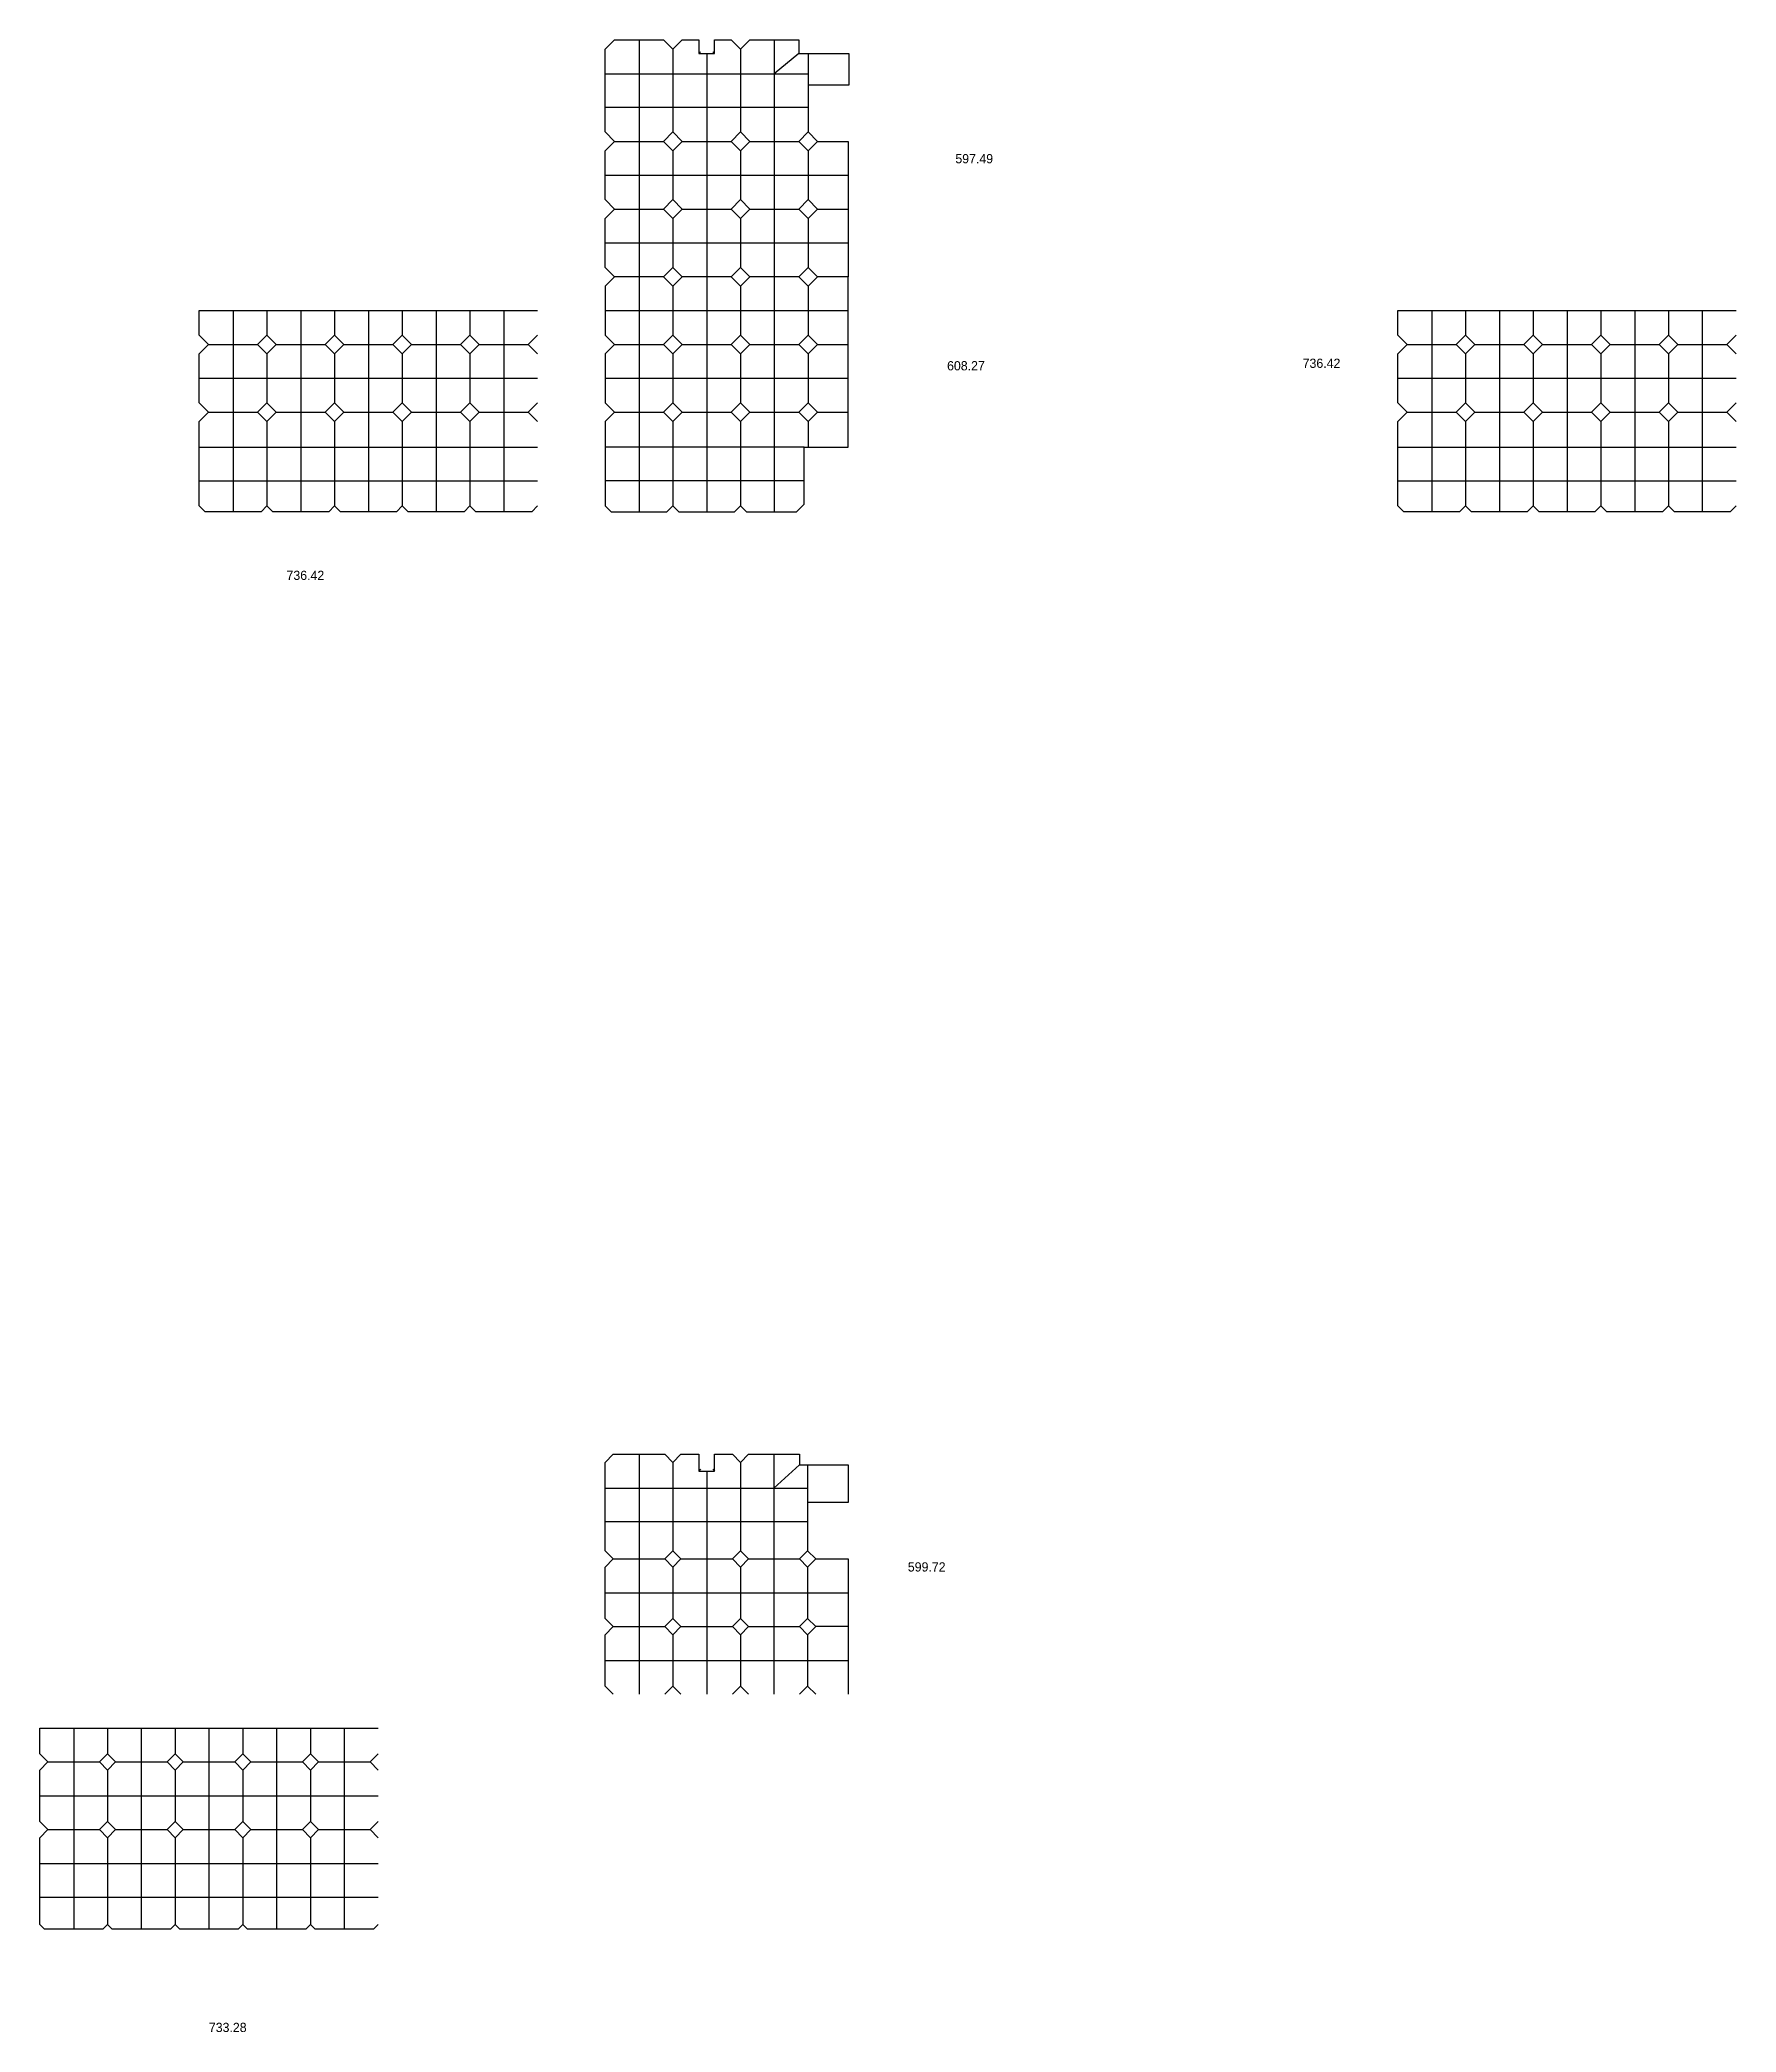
# Model space of a CAD drawing. Header units: millimetres. Extents: x -552870 to 1405794, y -1345622 to 197746.
# Drawn here: x 1130023 to 1405794, y -882131 to -558309 of the extents above; entities that cross this region are included whole.
import ezdxf

# ---------------------------------------------------------------- set-up
doc = ezdxf.new("R2010")
doc.units = ezdxf.units.MM
doc.header["$LTSCALE"] = 1000
doc.header["$MEASUREMENT"] = 0
doc.layers.get('0').update_dxf_attribs({"linetype": 'CONTINUOUS'})
doc.styles.add('나눔바른고딕', font='')
doc.styles.get('나눔바른고딕').set_extended_font_data('나눔바른고딕')

msp = doc.modelspace()

# ---------------------------------------------------------------- texts
at = {"color": 114, "ltscale": 10000, "true_color": 0x139b48, "style": '나눔바른고딕'}
for s, p in [('597.49', (1278859.6, -578375.3)), ('608.27', (1277510.8, -612030.9)), ('736.42', (1335319.4, -611625)), ('736.42', (1170122.7, -646095.4)), ('599.72', (1271136.3, -807260.7)), ('733.28', (1157501.7, -882109.5))]:
    msp.add_text(s, height=1500, dxfattribs=at).set_placement(p)

# ---------------------------------------------------------------- linework, layer by layer
at = {"color": 114, "ltscale": 10000, "true_color": 0x139b48}
for points in [[(1223454.4, -596809.5), (1221930.1, -595285.2), (1221930.1, -587333.7), (1223454.4, -585809.5), (1221930.1, -584285.2), (1221930.1, -576333.7), (1223454.4, -574809.5), (1221930.1, -573285.2), (1221931.6, -559808), (1223430.1, -558309.5), (1231430.1, -558309.5), (1232930.1, -559809.5), (1234430.1, -558309.5), (1237130.1, -558309.5), (1237130.1, -560534.5), (1239730.1, -560534.5), (1239730.1, -558309.5), (1242430.1, -558309.5), (1243930.1, -559809.5), (1245430.1, -558309.5), (1253430.1, -558309.5), (1253430.1, -560509.5), (1261555.1, -560509.5), (1261555.1, -565659.5), (1254930.1, -565659.5), (1254930.1, -573285.2), (1253405.8, -574809.5), (1254930.1, -576333.7), (1256454.4, -574809.5), (1254930.1, -573285.2)], [(1227430.1, -558309.5), (1227430.1, -596809.5)], [(1232930.1, -559809.5), (1232930.1, -573285.2)], [(1243930.1, -559809.5), (1243930.1, -573285.2)], [(1249430.1, -558309.5), (1249430.1, -596809.5)], [(1237430.1, -560234.5), (1237130.1, -560534.5)], [(1238430.1, -560534.5), (1238430.1, -596809.5)], [(1239430.1, -560234.5), (1239730.1, -560534.5)], [(1253430.1, -560509.5), (1249430.1, -563809.5)], [(1254930.1, -560509.5), (1254930.1, -565659.5)], [(1221930.1, -563809.5), (1254930.1, -563809.5)], [(1254930.1, -569309.5), (1221930.5, -569309.5)], [(1223454.4, -574809.5), (1231405.8, -574809.5)], [(1232930.1, -573285.2), (1231405.8, -574809.5), (1232930.1, -576333.7), (1234454.4, -574809.5), (1232930.1, -573285.2)], [(1232930.1, -576333.7), (1232930.1, -584285.2)], [(1234454.4, -574809.5), (1242405.8, -574809.5)], [(1243930.1, -573285.2), (1242405.8, -574809.5), (1243930.1, -576333.7), (1245454.4, -574809.5), (1243930.1, -573285.2)], [(1243930.1, -576333.7), (1243930.1, -584285.2)], [(1245454.4, -574809.5), (1253405.8, -574809.5)], [(1254930.1, -576333.7), (1254930.1, -584285.2)], [(1256454.4, -574809.5), (1261455.1, -574809.5), (1261455.1, -596809.5)], [(1221930.1, -580309.5), (1261455.1, -580309.5)], [(1223454.4, -585809.5), (1231405.8, -585809.5)], [(1232930.1, -584285.2), (1231405.8, -585809.5), (1232930.1, -587333.7), (1234454.4, -585809.5), (1232930.1, -584285.2)], [(1234454.4, -585809.5), (1242405.8, -585809.5)], [(1243930.1, -584285.2), (1242405.8, -585809.5), (1243930.1, -587333.7), (1245454.4, -585809.5), (1243930.1, -584285.2)], [(1245454.4, -585809.5), (1253405.8, -585809.5)], [(1254930.1, -584285.2), (1253405.8, -585809.5), (1254930.1, -587333.7), (1256454.4, -585809.5), (1254930.1, -584285.2)], [(1256454.4, -585809.5), (1261455.1, -585809.5)], [(1232930.1, -587333.7), (1232930.1, -595285.2)], [(1243930.1, -587333.7), (1243930.1, -595285.2)], [(1254930.1, -587333.7), (1254930.1, -595285.2)], [(1221930.1, -591309.5), (1261455.1, -591309.5)], [(1231405.8, -596809.5), (1232930.1, -595285.2), (1234454.4, -596809.5)], [(1242405.8, -596809.5), (1243930.1, -595285.2), (1245454.4, -596809.5)], [(1253405.8, -596809.5), (1254930.1, -595285.2), (1256454.4, -596809.5)], [(1261455.1, -596809.5), (1256454.4, -596809.5), (1254930.1, -598333.7), (1253405.8, -596809.5), (1245454.4, -596809.5), (1243930.1, -598333.7), (1242405.8, -596809.5), (1234454.4, -596809.5), (1232930.1, -598333.7), (1231405.8, -596809.5), (1223454.4, -596809.5), (1221929.8, -598333.4), (1221930.1, -606285.2), (1223454.4, -607809.5), (1221930.1, -609333.7), (1221930.1, -617285.2), (1223454.4, -618809.5), (1221930.1, -620333.7), (1221930.1, -634059.5), (1222880.1, -635009.5), (1231980.1, -635009.5), (1232930.1, -634059.5), (1233880.1, -635009.5), (1242980.1, -635009.5), (1243930.1, -634059.5), (1244880.1, -635009.5), (1253030.1, -635009.5), (1254280.1, -633759.5), (1254280.1, -624509.5), (1261455.1, -624509.5), (1261455.1, -596809.5)], [(1227430.1, -596809.5), (1227430.1, -635009.5)], [(1232930.1, -598333.7), (1232930.1, -606285.2)], [(1238430.1, -596809.5), (1238430.1, -635009.5)], [(1243930.1, -598333.7), (1243930.1, -606285.2)], [(1249430.1, -596809.5), (1249430.1, -635009.5)], [(1254930.1, -598333.7), (1254930.1, -606285.2)], [(1210930.1, -634059.5), (1209980.1, -635009.5), (1200880.1, -635009.5), (1199930.1, -634059.5), (1198980.1, -635009.5), (1189880.1, -635009.5), (1188930.1, -634059.5), (1187980.1, -635009.5), (1178880.1, -635009.5), (1177930.1, -634059.5), (1176980.1, -635009.5), (1167880.1, -635009.5), (1166930.1, -634059.5), (1165980.1, -635009.5), (1156880.1, -635009.5), (1155930.1, -634059.5), (1155930.1, -620333.7), (1157454.4, -618809.5), (1155930.1, -617285.2), (1155930.1, -609333.7), (1157454.4, -607809.5), (1155930.1, -606285.2), (1155930.1, -602309.5), (1210930.1, -602311.1)], [(1161430.1, -602309.5), (1161430.1, -635009.5)], [(1166930.1, -602309.5), (1166930.1, -606285.2)], [(1172430.1, -602309.5), (1172430.1, -635009.5)], [(1177930.1, -602309.5), (1177930.1, -606285.2)], [(1183430.1, -602309.5), (1183430.1, -635009.5)], [(1188930.1, -602309.5), (1188930.1, -606285.2)], [(1194430.1, -602309.5), (1194430.1, -635009.5)], [(1199930.1, -602309.5), (1199930.1, -606285.2)], [(1205430.1, -602309.5), (1205430.1, -635009.5)], [(1221928.7, -602309.5), (1261455.1, -602309.5)], [(1405794.5, -634059.5), (1404844.5, -635009.5), (1395744.5, -635009.5), (1394794.5, -634059.5), (1393844.5, -635009.5), (1384744.5, -635009.5), (1383794.5, -634059.5), (1382844.5, -635009.5), (1373744.5, -635009.5), (1372794.5, -634059.5), (1371844.5, -635009.5), (1362744.5, -635009.5), (1361794.5, -634059.5), (1360844.5, -635009.5), (1351744.5, -635009.5), (1350794.5, -634059.5), (1350794.5, -620333.7), (1352318.7, -618809.5), (1350794.5, -617285.2), (1350794.5, -609333.7), (1352318.7, -607809.5), (1350794.5, -606285.2), (1350794.5, -602309.5), (1405794.5, -602311.1)], [(1356294.5, -602309.5), (1356294.5, -635009.5)], [(1361794.5, -602309.5), (1361794.5, -606285.2)], [(1367294.5, -602309.5), (1367294.5, -635009.5)], [(1372794.5, -602309.5), (1372794.5, -606285.2)], [(1378294.5, -602309.5), (1378294.5, -635009.5)], [(1383794.5, -602309.5), (1383794.5, -606285.2)], [(1389294.5, -602309.5), (1389294.5, -635009.5)], [(1394794.5, -602309.5), (1394794.5, -606285.2)], [(1400294.5, -602309.5), (1400294.5, -635009.5)], [(1157454.4, -607809.5), (1165405.8, -607809.5)], [(1166930.1, -606285.2), (1165405.8, -607809.5), (1166930.1, -609333.7), (1168454.4, -607809.5), (1166930.1, -606285.2)], [(1168454.4, -607809.5), (1176405.8, -607809.5)], [(1177930.1, -606285.2), (1176405.8, -607809.5), (1177930.1, -609333.7), (1179454.4, -607809.5), (1177930.1, -606285.2)], [(1179454.4, -607809.5), (1187405.8, -607809.5)], [(1188930.1, -606285.2), (1187405.8, -607809.5), (1188930.1, -609333.7), (1190454.4, -607809.5), (1188930.1, -606285.2)], [(1190454.4, -607809.5), (1198405.8, -607809.5)], [(1199930.1, -606285.2), (1198405.8, -607809.5), (1199930.1, -609333.7), (1201454.4, -607809.5), (1199930.1, -606285.2)], [(1201454.4, -607809.5), (1209405.8, -607809.5)], [(1210930.1, -606285.2), (1209405.8, -607809.5), (1210930.1, -609333.7)], [(1223454.4, -607809.5), (1231405.8, -607809.5)], [(1232930.1, -606285.2), (1231405.8, -607809.5), (1232930.1, -609333.7), (1234454.4, -607809.5), (1232930.1, -606285.2)], [(1234454.4, -607809.5), (1242405.8, -607809.5)], [(1243930.1, -606285.2), (1242405.8, -607809.5), (1243930.1, -609333.7), (1245454.4, -607809.5), (1243930.1, -606285.2)], [(1245454.4, -607809.5), (1253405.8, -607809.5)], [(1254930.1, -606285.2), (1253405.8, -607809.5), (1254930.1, -609333.7), (1256454.4, -607809.5), (1254930.1, -606285.2)], [(1256454.4, -607809.5), (1261455.1, -607809.5)], [(1352318.7, -607809.5), (1360270.2, -607809.5)], [(1361794.5, -606285.2), (1360270.2, -607809.5), (1361794.5, -609333.7), (1363318.7, -607809.5), (1361794.5, -606285.2)], [(1363318.7, -607809.5), (1371270.2, -607809.5)], [(1372794.5, -606285.2), (1371270.2, -607809.5), (1372794.5, -609333.7), (1374318.7, -607809.5), (1372794.5, -606285.2)], [(1374318.7, -607809.5), (1382270.2, -607809.5)], [(1383794.5, -606285.2), (1382270.2, -607809.5), (1383794.5, -609333.7), (1385318.7, -607809.5), (1383794.5, -606285.2)], [(1385318.7, -607809.5), (1393270.2, -607809.5)], [(1394794.5, -606285.2), (1393270.2, -607809.5), (1394794.5, -609333.7), (1396318.7, -607809.5), (1394794.5, -606285.2)], [(1396318.7, -607809.5), (1404270.2, -607809.5)], [(1405794.5, -606285.2), (1404270.2, -607809.5), (1405794.5, -609333.7)], [(1166930.1, -609333.7), (1166930.1, -617285.2)], [(1177930.1, -609333.7), (1177930.1, -617285.2)], [(1188930.1, -609333.7), (1188930.1, -617285.2)], [(1199930.1, -609333.7), (1199930.1, -617285.2)], [(1232930.1, -609333.7), (1232930.1, -617285.2)], [(1243930.1, -609333.7), (1243930.1, -617285.2)], [(1254930.1, -609333.7), (1254930.1, -617285.2)], [(1361794.5, -609333.7), (1361794.5, -617285.2)], [(1372794.5, -609333.7), (1372794.5, -617285.2)], [(1383794.5, -609333.7), (1383794.5, -617285.2)], [(1394794.5, -609333.7), (1394794.5, -617285.2)], [(1155930.1, -613309.5), (1210930.1, -613309.5)], [(1221928.7, -613309.5), (1261455.1, -613309.5)], [(1350794.5, -613309.5), (1405794.5, -613309.5)], [(1166930.1, -617285.2), (1165405.8, -618809.5), (1166930.1, -620333.7), (1168454.4, -618809.5), (1166930.1, -617285.2)], [(1177930.1, -617285.2), (1176405.8, -618809.5), (1177930.1, -620333.7), (1179454.4, -618809.5), (1177930.1, -617285.2)], [(1188930.1, -617285.2), (1187405.8, -618809.5), (1188930.1, -620333.7), (1190454.4, -618809.5), (1188930.1, -617285.2)], [(1199930.1, -617285.2), (1198405.8, -618809.5), (1199930.1, -620333.7), (1201454.4, -618809.5), (1199930.1, -617285.2)], [(1210930.1, -617285.2), (1209405.8, -618809.5), (1210930.1, -620333.7)], [(1232930.1, -617285.2), (1231405.8, -618809.5), (1232930.1, -620333.7), (1234454.4, -618809.5), (1232930.1, -617285.2)], [(1243930.1, -617285.2), (1242405.8, -618809.5), (1243930.1, -620333.7), (1245454.4, -618809.5), (1243930.1, -617285.2)], [(1254930.1, -617285.2), (1253405.8, -618809.5), (1254930.1, -620333.7), (1256454.4, -618809.5), (1254930.1, -617285.2)], [(1361794.5, -617285.2), (1360270.2, -618809.5), (1361794.5, -620333.7), (1363318.7, -618809.5), (1361794.5, -617285.2)], [(1372794.5, -617285.2), (1371270.2, -618809.5), (1372794.5, -620333.7), (1374318.7, -618809.5), (1372794.5, -617285.2)], [(1383794.5, -617285.2), (1382270.2, -618809.5), (1383794.5, -620333.7), (1385318.7, -618809.5), (1383794.5, -617285.2)], [(1394794.5, -617285.2), (1393270.2, -618809.5), (1394794.5, -620333.7), (1396318.7, -618809.5), (1394794.5, -617285.2)], [(1405794.5, -617285.2), (1404270.2, -618809.5), (1405794.5, -620333.7)], [(1157454.4, -618809.5), (1165405.8, -618809.5)], [(1166930.1, -620333.7), (1166930.1, -634059.5)], [(1168454.4, -618809.5), (1176405.8, -618809.5)], [(1177930.1, -620333.7), (1177930.1, -634059.5)], [(1179454.4, -618809.5), (1187405.8, -618809.5)], [(1188930.1, -620333.7), (1188930.1, -634059.5)], [(1190454.4, -618809.5), (1198405.8, -618809.5)], [(1199930.1, -620333.7), (1199930.1, -634059.5)], [(1201454.4, -618809.5), (1209405.8, -618809.5)], [(1223454.4, -618809.5), (1231405.8, -618809.5)], [(1232930.1, -620333.7), (1232930.1, -634059.5)], [(1234454.4, -618809.5), (1242405.8, -618809.5)], [(1243930.1, -620358.7), (1243930.1, -634059.5)], [(1245454.4, -618809.5), (1253405.8, -618809.5)], [(1254930.1, -620333.7), (1254930.1, -624509.5)], [(1256454.4, -618809.5), (1261455.1, -618809.5)], [(1352318.7, -618809.5), (1360270.2, -618809.5)], [(1361794.5, -620333.7), (1361794.5, -634059.5)], [(1363318.7, -618809.5), (1371270.2, -618809.5)], [(1372794.5, -620333.7), (1372794.5, -634059.5)], [(1374318.7, -618809.5), (1382270.2, -618809.5)], [(1383794.5, -620333.7), (1383794.5, -634059.5)], [(1385318.7, -618809.5), (1393270.2, -618809.5)], [(1394794.5, -620333.7), (1394794.5, -634059.5)], [(1396318.7, -618809.5), (1404270.2, -618809.5)], [(1155930.1, -624509.5), (1210930.1, -624509.5)], [(1254280.1, -624509.5), (1221930.1, -624509.5)], [(1350794.5, -624509.5), (1405794.5, -624509.5)], [(1155930.1, -630009.5), (1210910.5, -630009.5)], [(1254280.1, -630009.5), (1221930.1, -630009.5)], [(1350794.5, -630009.5), (1405774.9, -630009.5)], [(1223254.4, -827209.5), (1221928.9, -825886.4), (1221930.1, -817533.7), (1223254.4, -816209.5), (1221929.3, -814886), (1221929.5, -806533.2), (1223254.4, -805209.5), (1221930.1, -803885.2), (1221930.1, -789533.7), (1223254.4, -788209.5), (1231605.8, -788209.5), (1232930.1, -789533.7), (1234254.4, -788209.5), (1237130.1, -788209.5), (1237130.1, -790934.5), (1239730.1, -790934.5), (1239730.1, -788209.5), (1242605.8, -788209.5), (1243930.1, -789533.7), (1245254.4, -788209.5), (1253505.8, -788209.5), (1253505.8, -789909.5), (1261455.1, -789909.5), (1261455.1, -796059.5), (1254830.1, -796059.5), (1254830.1, -803885.2)], [(1227430.1, -788209.5), (1227430.1, -827209.5)], [(1232930.1, -789533.7), (1232930.1, -803885.2)], [(1243930.1, -789533.7), (1243930.1, -803885.2)], [(1249330.1, -788209.5), (1249330.1, -827209.5)], [(1253505.8, -789909.5), (1249330.1, -793709.5)], [(1254830.1, -789909.5), (1254830.1, -796059.5)], [(1237430.1, -790634.5), (1237130.1, -790934.5)], [(1238430.1, -790934.5), (1238430.1, -827209.5)], [(1239430.1, -790634.5), (1239730.1, -790934.5)], [(1221930.1, -793709.5), (1254830.1, -793709.5)], [(1254830.1, -799209.5), (1221930.1, -799209.5)], [(1223254.4, -805209.5), (1231605.8, -805209.5)], [(1232930.1, -803885.2), (1231605.8, -805209.5), (1232930.1, -806533.7), (1234254.4, -805209.5), (1232930.1, -803885.2)], [(1234254.4, -805209.5), (1242605.8, -805209.5)], [(1243930.1, -803885.2), (1242605.8, -805209.5), (1243930.1, -806533.7), (1245254.4, -805209.5), (1243930.1, -803885.2)], [(1245254.4, -805209.5), (1253505.8, -805209.5)], [(1254830.1, -803885.2), (1253505.8, -805209.5), (1254830.1, -806533.7), (1256154.4, -805209.5), (1254830.1, -803885.2)], [(1256154.4, -805209.5), (1261455.1, -805209.5), (1261455.1, -827209.5)], [(1232930.1, -806533.7), (1232930.1, -814885.2)], [(1243930.1, -806533.7), (1243930.1, -814885.2)], [(1254830.1, -806533.7), (1254830.1, -814885.2)], [(1221929.4, -810709.5), (1261455.1, -810709.5)], [(1232930.1, -814885.2), (1231605.8, -816209.5), (1232930.1, -817533.7), (1234254.4, -816209.5), (1232930.1, -814885.2)], [(1243930.1, -814885.2), (1242605.8, -816209.5), (1243930.1, -817533.7), (1245254.4, -816209.5), (1243930.1, -814885.2)], [(1254830.1, -814885.2), (1253505.8, -816209.5), (1254830.1, -817533.7), (1256154.4, -816209.5), (1254830.1, -814885.2)], [(1223254.4, -816209.5), (1231605.8, -816209.5)], [(1232930.1, -817533.7), (1232930.1, -825885.2)], [(1234254.4, -816209.5), (1242605.8, -816209.5)], [(1243930.1, -817533.7), (1243930.1, -825885.2)], [(1245254.4, -816209.5), (1253505.8, -816209.5)], [(1254830.1, -817533.7), (1254830.1, -825885.2)], [(1261455.1, -816209.5), (1256154.4, -816209.5)], [(1221929, -821709.5), (1261455.1, -821709.5)], [(1234254.4, -827209.5), (1232930.1, -825885.2), (1231605.8, -827209.5)], [(1245254.4, -827209.5), (1243930.1, -825885.2), (1242605.8, -827209.5)], [(1256154.4, -827209.5), (1254830.1, -825885.2), (1253505.8, -827209.5)], [(1185023.4, -864635.2), (1184249.2, -865409.5), (1174797.7, -865409.5), (1174023.4, -864635.2), (1173249.2, -865409.5), (1163797.7, -865409.5), (1163023.4, -864635.2), (1162249.2, -865409.5), (1152797.7, -865409.5), (1152023.4, -864635.2), (1151249.2, -865409.5), (1141797.7, -865409.5), (1141023.4, -864635.2), (1140249.2, -865409.5), (1130797.7, -865409.5), (1130023.4, -864635.2), (1130023.4, -850533.7), (1131347.7, -849209.5), (1130023.4, -847885.2), (1130023.4, -839533.7), (1131347.7, -838209.5), (1130023.4, -836885.2), (1130023.4, -832709.5), (1185023.4, -832709.5)], [(1135523.4, -832709.5), (1135523.4, -865409.5)], [(1141023.4, -832709.5), (1141023.4, -836885.2)], [(1146523.4, -832709.5), (1146523.4, -865409.5)], [(1152023.4, -832709.5), (1152023.4, -836885.2)], [(1157523.4, -832709.5), (1157523.4, -865409.5)], [(1163023.4, -832709.5), (1163023.4, -836885.2)], [(1168523.4, -832709.5), (1168523.4, -865409.5)], [(1174023.4, -832709.5), (1174023.4, -836885.2)], [(1179523.4, -832709.5), (1179523.4, -865409.5)], [(1131347.7, -838209.5), (1139699.2, -838209.5)], [(1141023.4, -836885.2), (1139699.2, -838209.5), (1141023.4, -839533.7), (1142347.7, -838209.5), (1141023.4, -836885.2)], [(1142347.7, -838209.5), (1150699.2, -838209.5)], [(1152023.4, -836885.2), (1150699.2, -838209.5), (1152023.4, -839533.7), (1153347.7, -838209.5), (1152023.4, -836885.2)], [(1153347.7, -838209.5), (1161699.2, -838209.5)], [(1163023.4, -836885.2), (1161699.2, -838209.5), (1163023.4, -839533.7), (1164347.7, -838209.5), (1163023.4, -836885.2)], [(1164347.7, -838209.5), (1172699.2, -838209.5)], [(1174023.4, -836885.2), (1172699.2, -838209.5), (1174023.4, -839533.7), (1175347.7, -838209.5), (1174023.4, -836885.2)], [(1175347.7, -838209.5), (1183699.2, -838209.5)], [(1185023.4, -836885.2), (1183699.2, -838209.5), (1185023.4, -839533.7)], [(1141023.4, -839533.7), (1141023.4, -847885.2)], [(1152023.4, -839533.7), (1152023.4, -847885.2)], [(1163023.4, -839533.7), (1163023.4, -847885.2)], [(1174023.4, -839533.7), (1174023.4, -847885.2)], [(1130023.4, -843709.5), (1185022.9, -843709.5)], [(1141023.4, -847885.2), (1139699.2, -849209.5), (1141023.4, -850533.7), (1142347.7, -849209.5), (1141023.4, -847885.2)], [(1152023.4, -847885.2), (1150699.2, -849209.5), (1152023.4, -850533.7), (1153347.7, -849209.5), (1152023.4, -847885.2)], [(1163023.4, -847885.2), (1161699.2, -849209.5), (1163023.4, -850533.7), (1164347.7, -849209.5), (1163023.4, -847885.2)], [(1174023.4, -847885.2), (1172699.2, -849209.5), (1174023.4, -850533.7), (1175347.7, -849209.5), (1174023.4, -847885.2)], [(1185023.4, -847885.2), (1183699.2, -849209.5), (1185023.4, -850533.7)], [(1131347.7, -849209.5), (1139699.2, -849209.5)], [(1141023.4, -850533.7), (1141023.4, -864635.2)], [(1142347.7, -849209.5), (1150699.2, -849209.5)], [(1152023.4, -850533.7), (1152023.4, -864635.2)], [(1153347.7, -849209.5), (1161699.2, -849209.5)], [(1163023.4, -850533.7), (1163023.4, -864635.2)], [(1164347.7, -849209.5), (1172699.2, -849209.5)], [(1174023.4, -850533.7), (1174023.4, -864635.2)], [(1175347.7, -849209.5), (1183699.2, -849209.5)], [(1130023.4, -854709.5), (1185022.9, -854709.5)], [(1130023.4, -860209.5), (1185023.2, -860209.5)]]:
    msp.add_lwpolyline(points, dxfattribs=at)

msp.set_redraw_order([(e.dxf.handle, doc.entitydb.next_handle()) for e in msp.query("TEXT MTEXT ATTDEF DIMENSION ARC_DIMENSION")])  # texts and dimensions are drawn at this point

doc.saveas('drawing.dxf')
